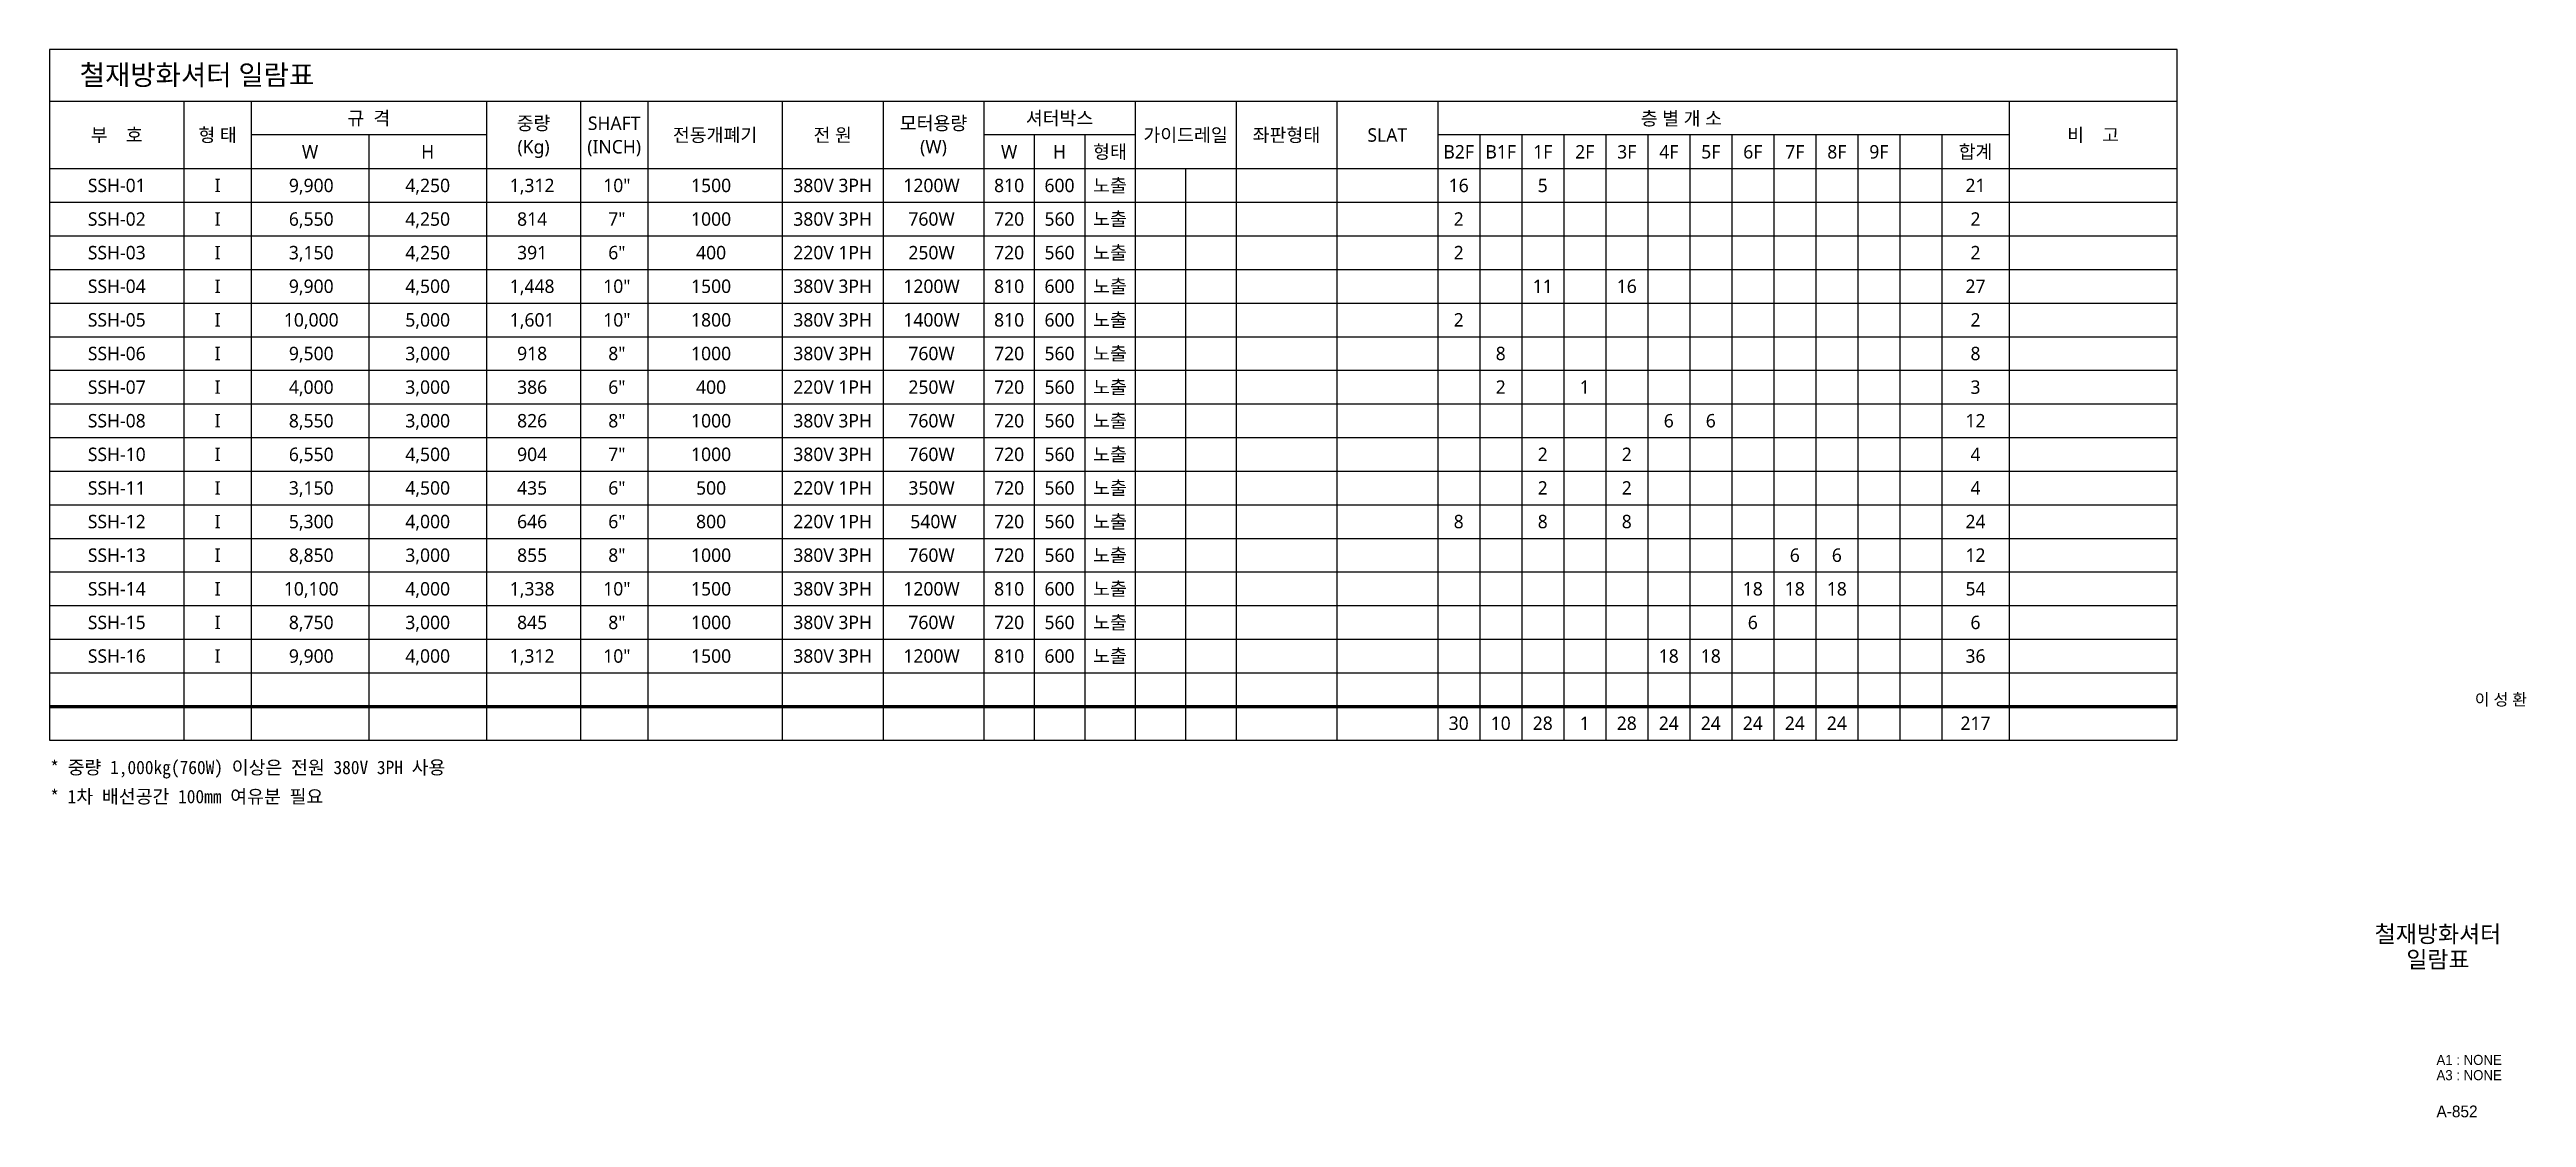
# Model space of a CAD drawing. Header units: millimetres. Extents: x -6941 to 136681, y 2065 to 58366.
# Drawn here: x 76259 to 94681, y 4015 to 11957 of the extents above; entities that cross this region are included whole.
import ezdxf
from ezdxf.enums import TextEntityAlignment as Align

# ---------------------------------------------------------------- set-up
doc = ezdxf.new("R2010")
doc.units = ezdxf.units.MM
doc.header["$LTSCALE"] = 4
doc.header["$MEASUREMENT"] = 0
for name, color, linetype in [('A-BORD-TEXT', 3, 'CONTINUOUS'), ('A-XXXX-TABL', 7, 'CONTINUOUS'), ('A-XXXX-TXT2', 3, 'CONTINUOUS'), ('FORM', 7, 'CONTINUOUS'), ('WINDOW', 7, 'CONTINUOUS')]:
    doc.layers.add(name, color=color, linetype=linetype)
doc.styles.add('돋움', font='')
doc.styles.add('돋움체', font='')
doc.styles.add('맑은고딕', font='malgun.ttf')
doc.styles.get('돋움').set_extended_font_data('Dotum')
doc.styles.get('돋움체').set_extended_font_data('DotumChe')

msp = doc.modelspace()

# ---------------------------------------------------------------- texts
at = {"layer": 'A-BORD-TEXT', "style": '맑은고딕'}
msp.add_text('이 성 환', height=87.5, dxfattribs=at).set_placement((94685.84, 7079.5), align=Align.RIGHT)
for s, p in [('철재방화셔터', (94023.08, 5379.4)), ('일람표', (94023.08, 5190.5))]:
    msp.add_text(s, height=125, dxfattribs=at).set_placement(p, align=Align.MIDDLE_CENTER)
at = {"layer": 'A-BORD-TEXT', "style": '돋움'}
for s, height, p in [('A1 : NONE', 75, (94012.34, 4405.66)), ('A1 : NONE', 75, (94012.34, 4405.66)), ('A3 : NONE', 75, (94012.34, 4292.29)), ('A3 : NONE', 75, (94012.34, 4292.29)), ('A-852', 87.5, (94012.34, 4016.38))]:
    msp.add_text(s, height=height, dxfattribs=at).set_placement(p)
at = {"layer": 'A-XXXX-TXT2'}
for s, height, style, p in [('철재방화셔터 일람표', 150, '맑은고딕', (76483.42, 11693.74)), ('* 중량 1,000kg(760W) 이상은 전원 380V 3PH 사용', 100, '돋움체', (76264.4, 6568.47)), ('* 1차 배선공간 100mm 여유분 필요', 100, '돋움체', (76264.4, 6352.01))]:
    msp.add_text(s, height=height, dxfattribs=dict(at, style=style)).set_placement(p)
at = {"layer": 'A-XXXX-TXT2', "style": '맑은고딕'}
for s, p in [('규  격', (78633.99, 11446.95)), ('중량', (79858.75, 11409.45)), ('SHAFT', (80458.51, 11409.45)), ('모터용량', (82833.51, 11409.45)), ('셔터박스', (83771.01, 11446.95)), ('층 별 개 소', (88396.01, 11444.8)), ('부    호', (76758.99, 11321.95)), ('형 태', (77508.99, 11321.95)), ('W', (78196.49, 11196.95)), ('H', (79071.49, 11196.95)), ('(Kg)', (79858.75, 11234.45)), ('(INCH)', (80458.51, 11234.45)), ('전동개폐기', (81208.51, 11321.95)), ('전 원', (82083.51, 11321.95)), ('(W)', (82833.51, 11234.45)), ('W', (83396.01, 11196.95)), ('H', (83771.01, 11196.95)), ('형태', (84146.01, 11196.95)), ('가이드레일', (84708.51, 11321.95)), ('좌판형태', (85458.51, 11321.95)), ('SLAT', (86208.51, 11321.95)), ('B2F', (86739.76, 11196.95)), ('B1F', (87052.26, 11196.95)), ('1F', (87364.76, 11196.95)), ('2F', (87677.26, 11196.95)), ('3F', (87989.76, 11196.95)), ('4F', (88302.26, 11196.95)), ('5F', (88614.76, 11196.95)), ('6F', (88927.26, 11196.95)), ('7F', (89239.76, 11196.95)), ('8F', (89552.26, 11196.95)), ('9F', (89864.76, 11196.95)), ('합계', (90583.51, 11196.95)), ('비    고', (91458.51, 11321.95)), ('SSH-01', (76758.99, 10946.95)), ('I', (77508.99, 10946.95)), ('9,900', (78205.56, 10946.95)), ('4,250', (79071.66, 10946.95)), ('1,312', (79848.39, 10946.95)), ('10"', (80478.46, 10946.95)), ('1500', (81179.48, 10946.95)), ('380V 3PH', (82083.51, 10946.95)), ('1200W', (82819.07, 10946.95)), ('810', (83396.01, 10946.95)), ('600', (83771.01, 10946.95)), ('노출', (84146.01, 10946.95)), ('16', (86739.76, 10946.95)), ('5', (87364.76, 10946.95)), ('SSH-02', (76758.99, 10696.95)), ('I', (77508.99, 10696.95)), ('6,550', (78205.56, 10696.95)), ('4,250', (79071.66, 10696.95)), ('814', (79848.39, 10696.95)), ('7"', (80478.46, 10696.95)), ('1000', (81179.48, 10696.95)), ('380V 3PH', (82083.51, 10696.95)), ('760W', (82819.07, 10696.95)), ('720', (83396.01, 10696.95)), ('560', (83771.01, 10696.95)), ('노출', (84146.01, 10696.95)), ('2', (86739.76, 10696.95)), ('노출', (84146.01, 10446.95)), ('SSH-03', (76758.99, 10446.95)), ('I', (77508.99, 10446.95)), ('3,150', (78205.56, 10446.95)), ('4,250', (79071.66, 10446.95)), ('391', (79848.39, 10446.95)), ('6"', (80478.46, 10446.95)), ('400', (81179.48, 10446.95)), ('220V 1PH', (82083.51, 10446.95)), ('250W', (82819.07, 10446.95)), ('720', (83396.01, 10446.95)), ('560', (83771.01, 10446.95)), ('2', (86739.76, 10446.95)), ('SSH-04', (76758.99, 10196.95)), ('I', (77508.99, 10196.95)), ('9,900', (78205.56, 10196.95)), ('4,500', (79071.66, 10196.95)), ('1,448', (79848.39, 10196.95)), ('10"', (80478.46, 10196.95)), ('1500', (81179.48, 10196.95)), ('380V 3PH', (82083.51, 10196.95)), ('1200W', (82819.07, 10196.95)), ('810', (83396.01, 10196.95)), ('600', (83771.01, 10196.95)), ('노출', (84146.01, 10196.95)), ('11', (87364.76, 10196.95)), ('16', (87989.76, 10196.95)), ('SSH-05', (76758.99, 9946.95)), ('I', (77508.99, 9946.95)), ('10,000', (78205.56, 9946.95)), ('5,000', (79071.66, 9946.95)), ('1,601', (79848.39, 9946.95)), ('10"', (80478.46, 9946.95)), ('1800', (81179.48, 9946.95)), ('380V 3PH', (82083.51, 9946.95)), ('1400W', (82819.07, 9946.95)), ('810', (83396.01, 9946.95)), ('600', (83771.01, 9946.95)), ('노출', (84146.01, 9946.95)), ('2', (86739.76, 9946.95)), ('SSH-06', (76758.99, 9696.95)), ('I', (77508.99, 9696.95)), ('9,500', (78205.56, 9696.95)), ('3,000', (79071.66, 9696.95)), ('918', (79848.39, 9696.95)), ('8"', (80478.46, 9696.95)), ('1000', (81179.48, 9696.95)), ('380V 3PH', (82083.51, 9696.95)), ('760W', (82819.07, 9696.95)), ('720', (83396.01, 9696.95)), ('560', (83771.01, 9696.95)), ('노출', (84146.01, 9696.95)), ('8', (87052.26, 9696.95)), ('SSH-07', (76758.99, 9446.95)), ('I', (77508.99, 9446.95)), ('4,000', (78205.56, 9446.95)), ('3,000', (79071.66, 9446.95)), ('386', (79848.39, 9446.95)), ('6"', (80478.46, 9446.95)), ('400', (81179.48, 9446.95)), ('220V 1PH', (82083.51, 9446.95)), ('250W', (82819.07, 9446.95)), ('720', (83396.01, 9446.95)), ('560', (83771.01, 9446.95)), ('노출', (84146.01, 9446.95)), ('2', (87052.26, 9446.95)), ('1', (87677.26, 9446.95)), ('SSH-08', (76758.99, 9196.95)), ('I', (77508.99, 9196.95)), ('8,550', (78205.56, 9196.95)), ('3,000', (79071.66, 9196.95)), ('826', (79848.39, 9196.95)), ('8"', (80478.46, 9196.95)), ('1000', (81179.48, 9196.95)), ('380V 3PH', (82083.51, 9196.95)), ('760W', (82819.07, 9196.95)), ('720', (83396.01, 9196.95)), ('560', (83771.01, 9196.95)), ('노출', (84146.01, 9196.95)), ('6', (88302.26, 9196.95)), ('6', (88614.76, 9196.95)), ('SSH-10', (76758.99, 8946.95)), ('I', (77508.99, 8946.95)), ('6,550', (78205.56, 8946.95)), ('4,500', (79071.66, 8946.95)), ('904', (79848.39, 8946.95)), ('7"', (80478.46, 8946.95)), ('1000', (81179.48, 8946.95)), ('380V 3PH', (82083.51, 8946.95)), ('760W', (82819.07, 8946.95)), ('720', (83396.01, 8946.95)), ('560', (83771.01, 8946.95)), ('노출', (84146.01, 8946.95)), ('2', (87364.76, 8946.95)), ('2', (87989.76, 8946.95)), ('SSH-11', (76758.99, 8696.95)), ('I', (77508.99, 8696.95)), ('3,150', (78205.56, 8696.95)), ('4,500', (79071.66, 8696.95)), ('435', (79848.39, 8696.95)), ('6"', (80478.46, 8696.95)), ('500', (81179.48, 8696.95)), ('220V 1PH', (82083.51, 8696.95)), ('350W', (82819.07, 8696.95)), ('720', (83396.01, 8696.95)), ('560', (83771.01, 8696.95)), ('노출', (84146.01, 8696.95)), ('2', (87364.76, 8696.95)), ('2', (87989.76, 8696.95)), ('SSH-12', (76758.99, 8446.95)), ('I', (77508.99, 8446.95)), ('5,300', (78205.56, 8446.95)), ('4,000', (79071.66, 8446.95)), ('646', (79848.39, 8446.95)), ('6"', (80478.46, 8446.95)), ('800', (81179.48, 8446.95)), ('220V 1PH', (82083.51, 8446.95)), ('540W', (82833.51, 8446.95)), ('720', (83396.01, 8446.95)), ('560', (83771.01, 8446.95)), ('노출', (84146.01, 8446.95)), ('8', (86739.76, 8446.95)), ('8', (87364.76, 8446.95)), ('8', (87989.76, 8446.95)), ('SSH-13', (76758.99, 8196.95)), ('I', (77508.99, 8196.95)), ('8,850', (78205.56, 8196.95)), ('3,000', (79071.66, 8196.95)), ('855', (79848.39, 8196.95)), ('8"', (80478.46, 8196.95)), ('1000', (81179.48, 8196.95)), ('380V 3PH', (82083.51, 8196.95)), ('760W', (82819.07, 8196.95)), ('720', (83396.01, 8196.95)), ('560', (83771.01, 8196.95)), ('노출', (84146.01, 8196.95)), ('6', (89239.76, 8196.95)), ('6', (89552.26, 8196.95)), ('SSH-14', (76758.99, 7946.95)), ('I', (77508.99, 7946.95)), ('10,100', (78205.56, 7946.95)), ('4,000', (79071.66, 7946.95)), ('1,338', (79848.39, 7946.95)), ('10"', (80478.46, 7946.95)), ('1500', (81179.48, 7946.95)), ('380V 3PH', (82083.51, 7946.95)), ('1200W', (82819.07, 7946.95)), ('810', (83396.01, 7946.95)), ('600', (83771.01, 7946.95)), ('노출', (84146.01, 7946.95)), ('18', (88927.26, 7946.95)), ('18', (89239.76, 7946.95)), ('18', (89552.26, 7946.95)), ('SSH-15', (76758.99, 7696.95)), ('I', (77508.99, 7696.95)), ('8,750', (78205.56, 7696.95)), ('3,000', (79071.66, 7696.95)), ('845', (79848.39, 7696.95)), ('8"', (80478.46, 7696.95)), ('1000', (81179.48, 7696.95)), ('380V 3PH', (82083.51, 7696.95)), ('760W', (82819.07, 7696.95)), ('720', (83396.01, 7696.95)), ('560', (83771.01, 7696.95)), ('노출', (84146.01, 7696.95)), ('6', (88927.26, 7696.95)), ('SSH-16', (76758.99, 7446.95)), ('I', (77508.99, 7446.95)), ('9,900', (78205.56, 7446.95)), ('4,000', (79071.66, 7446.95)), ('1,312', (79848.39, 7446.95)), ('10"', (80478.46, 7446.95)), ('1500', (81179.48, 7446.95)), ('380V 3PH', (82083.51, 7446.95)), ('1200W', (82819.07, 7446.95)), ('810', (83396.01, 7446.95)), ('600', (83771.01, 7446.95)), ('노출', (84146.01, 7446.95)), ('18', (88302.26, 7446.95)), ('18', (88614.76, 7446.95)), ('30', (86739.76, 6946.95)), ('10', (87052.26, 6946.95)), ('28', (87364.76, 6946.95)), ('1', (87677.26, 6946.95)), ('28', (87989.76, 6946.95)), ('24', (88302.26, 6946.95)), ('24', (88614.76, 6946.95)), ('24', (88927.26, 6946.95)), ('24', (89239.76, 6946.95)), ('24', (89552.26, 6946.95))]:
    msp.add_text(s, height=100, dxfattribs=at).set_placement(p, align=Align.MIDDLE_CENTER)
at = {"layer": 'A-XXXX-TXT2', "color": 2, "style": '맑은고딕'}
for s, p in [('21', (90583.51, 10946.95)), ('2', (90583.51, 10696.95)), ('2', (90583.51, 10446.95)), ('27', (90583.51, 10196.95)), ('2', (90583.51, 9946.95)), ('8', (90583.51, 9696.95)), ('3', (90583.51, 9446.95)), ('12', (90583.51, 9196.95)), ('4', (90583.51, 8946.95)), ('4', (90583.51, 8696.95)), ('24', (90583.51, 8446.95)), ('12', (90583.51, 8196.95)), ('54', (90583.51, 7946.95)), ('6', (90583.51, 7696.95)), ('36', (90583.51, 7446.95)), ('217', (90583.51, 6946.95))]:
    msp.add_text(s, height=100, dxfattribs=at).set_placement(p, align=Align.MIDDLE_CENTER)

# ---------------------------------------------------------------- linework, layer by layer
at = {"layer": 'A-XXXX-TABL'}
for p, q in [((76258.99, 10821.95), (92083.51, 10821.95)), ((76258.99, 10571.95), (92083.51, 10571.95)), ((76258.99, 10321.95), (92083.51, 10321.95)), ((76258.99, 10071.95), (92083.51, 10071.95)), ((76258.99, 9821.95), (92083.51, 9821.95)), ((76258.99, 9571.95), (92083.51, 9571.95)), ((76258.99, 9321.95), (92083.51, 9321.95)), ((76258.99, 9071.95), (92083.51, 9071.95)), ((76258.99, 8821.95), (92083.51, 8821.95)), ((76258.99, 8571.95), (92083.51, 8571.95)), ((76258.99, 8321.95), (92083.51, 8321.95)), ((76258.99, 8071.95), (92083.51, 8071.95)), ((76258.99, 7821.95), (92083.51, 7821.95)), ((76258.99, 7571.95), (92083.51, 7571.95)), ((76258.99, 7321.95), (92083.51, 7321.95)), ((76258.99, 7078.6), (92083.51, 7078.6)), ((76258.99, 7071.95), (92083.51, 7071.95)), ((76258.99, 7065.3), (92083.51, 7065.3)), ((76258.99, 6821.95), (92083.51, 6821.95))]:
    msp.add_line(p, q, dxfattribs=at)
at = {"layer": 'FORM'}
for p, q in [((90833.51, 11567.66), (90833.51, 9321.95)), ((90333.51, 11321.95), (90333.51, 6821.95))]:
    msp.add_line(p, q, dxfattribs=at)
for points in [[(77258.99, 11571.95), (77258.99, 6821.95)], [(77758.99, 11571.95), (77758.99, 6821.95)], [(79508.99, 11571.95), (79508.99, 6821.95)], [(80208.51, 11571.95), (80208.51, 6821.95)], [(80708.51, 11571.95), (80708.51, 6821.95)], [(81708.51, 11571.95), (81708.51, 6821.95)], [(82458.51, 11571.95), (82458.51, 6821.95)], [(83208.51, 11571.95), (83208.51, 6821.95)], [(84333.51, 11571.95), (84333.51, 6821.95)], [(85083.51, 11571.95), (85083.51, 6821.95)], [(85833.51, 11571.95), (85833.51, 6821.95)], [(86583.51, 11571.95), (86583.51, 6821.95)], [(78633.99, 11321.95), (78633.99, 6821.95)], [(83583.51, 11321.95), (83583.51, 6821.95)], [(83958.51, 11321.95), (83958.51, 6821.95)], [(86896.01, 11321.95), (86896.01, 6821.95)], [(87208.51, 11321.95), (87208.51, 6821.95)], [(87521.01, 11321.95), (87521.01, 6821.95)], [(87833.51, 11321.95), (87833.51, 6821.95)], [(88146.01, 11321.95), (88146.01, 6821.95)], [(88458.51, 11321.95), (88458.51, 6821.95)], [(88771.01, 11321.95), (88771.01, 6821.95)], [(89083.51, 11321.95), (89083.51, 6821.95)], [(89396.01, 11321.95), (89396.01, 6821.95)], [(89708.51, 11321.95), (89708.51, 6821.95)], [(90021.01, 11321.95), (90021.01, 6821.95)], [(84708.51, 11071.95), (84708.51, 6821.95)]]:
    msp.add_lwpolyline(points, dxfattribs=at)
at = {"layer": 'WINDOW'}
for p, q in [((92083.51, 11957.43), (76258.99, 11957.43)), ((76258.99, 11957.43), (76258.99, 6821.95)), ((92083.51, 6821.95), (92083.51, 11957.43)), ((92083.51, 11571.95), (76258.99, 11571.95)), ((90833.51, 11567.66), (90833.51, 6821.95)), ((79508.99, 11321.95), (77758.99, 11321.95)), ((84333.51, 11321.95), (83208.51, 11321.95)), ((90833.51, 11321.95), (86583.51, 11321.95)), ((76258.99, 11071.95), (92083.51, 11071.95))]:
    msp.add_line(p, q, dxfattribs=at)

msp.set_redraw_order([(e.dxf.handle, doc.entitydb.next_handle()) for e in msp.query("TEXT MTEXT ATTDEF DIMENSION ARC_DIMENSION")])  # texts and dimensions are drawn at this point

doc.saveas('drawing.dxf')
